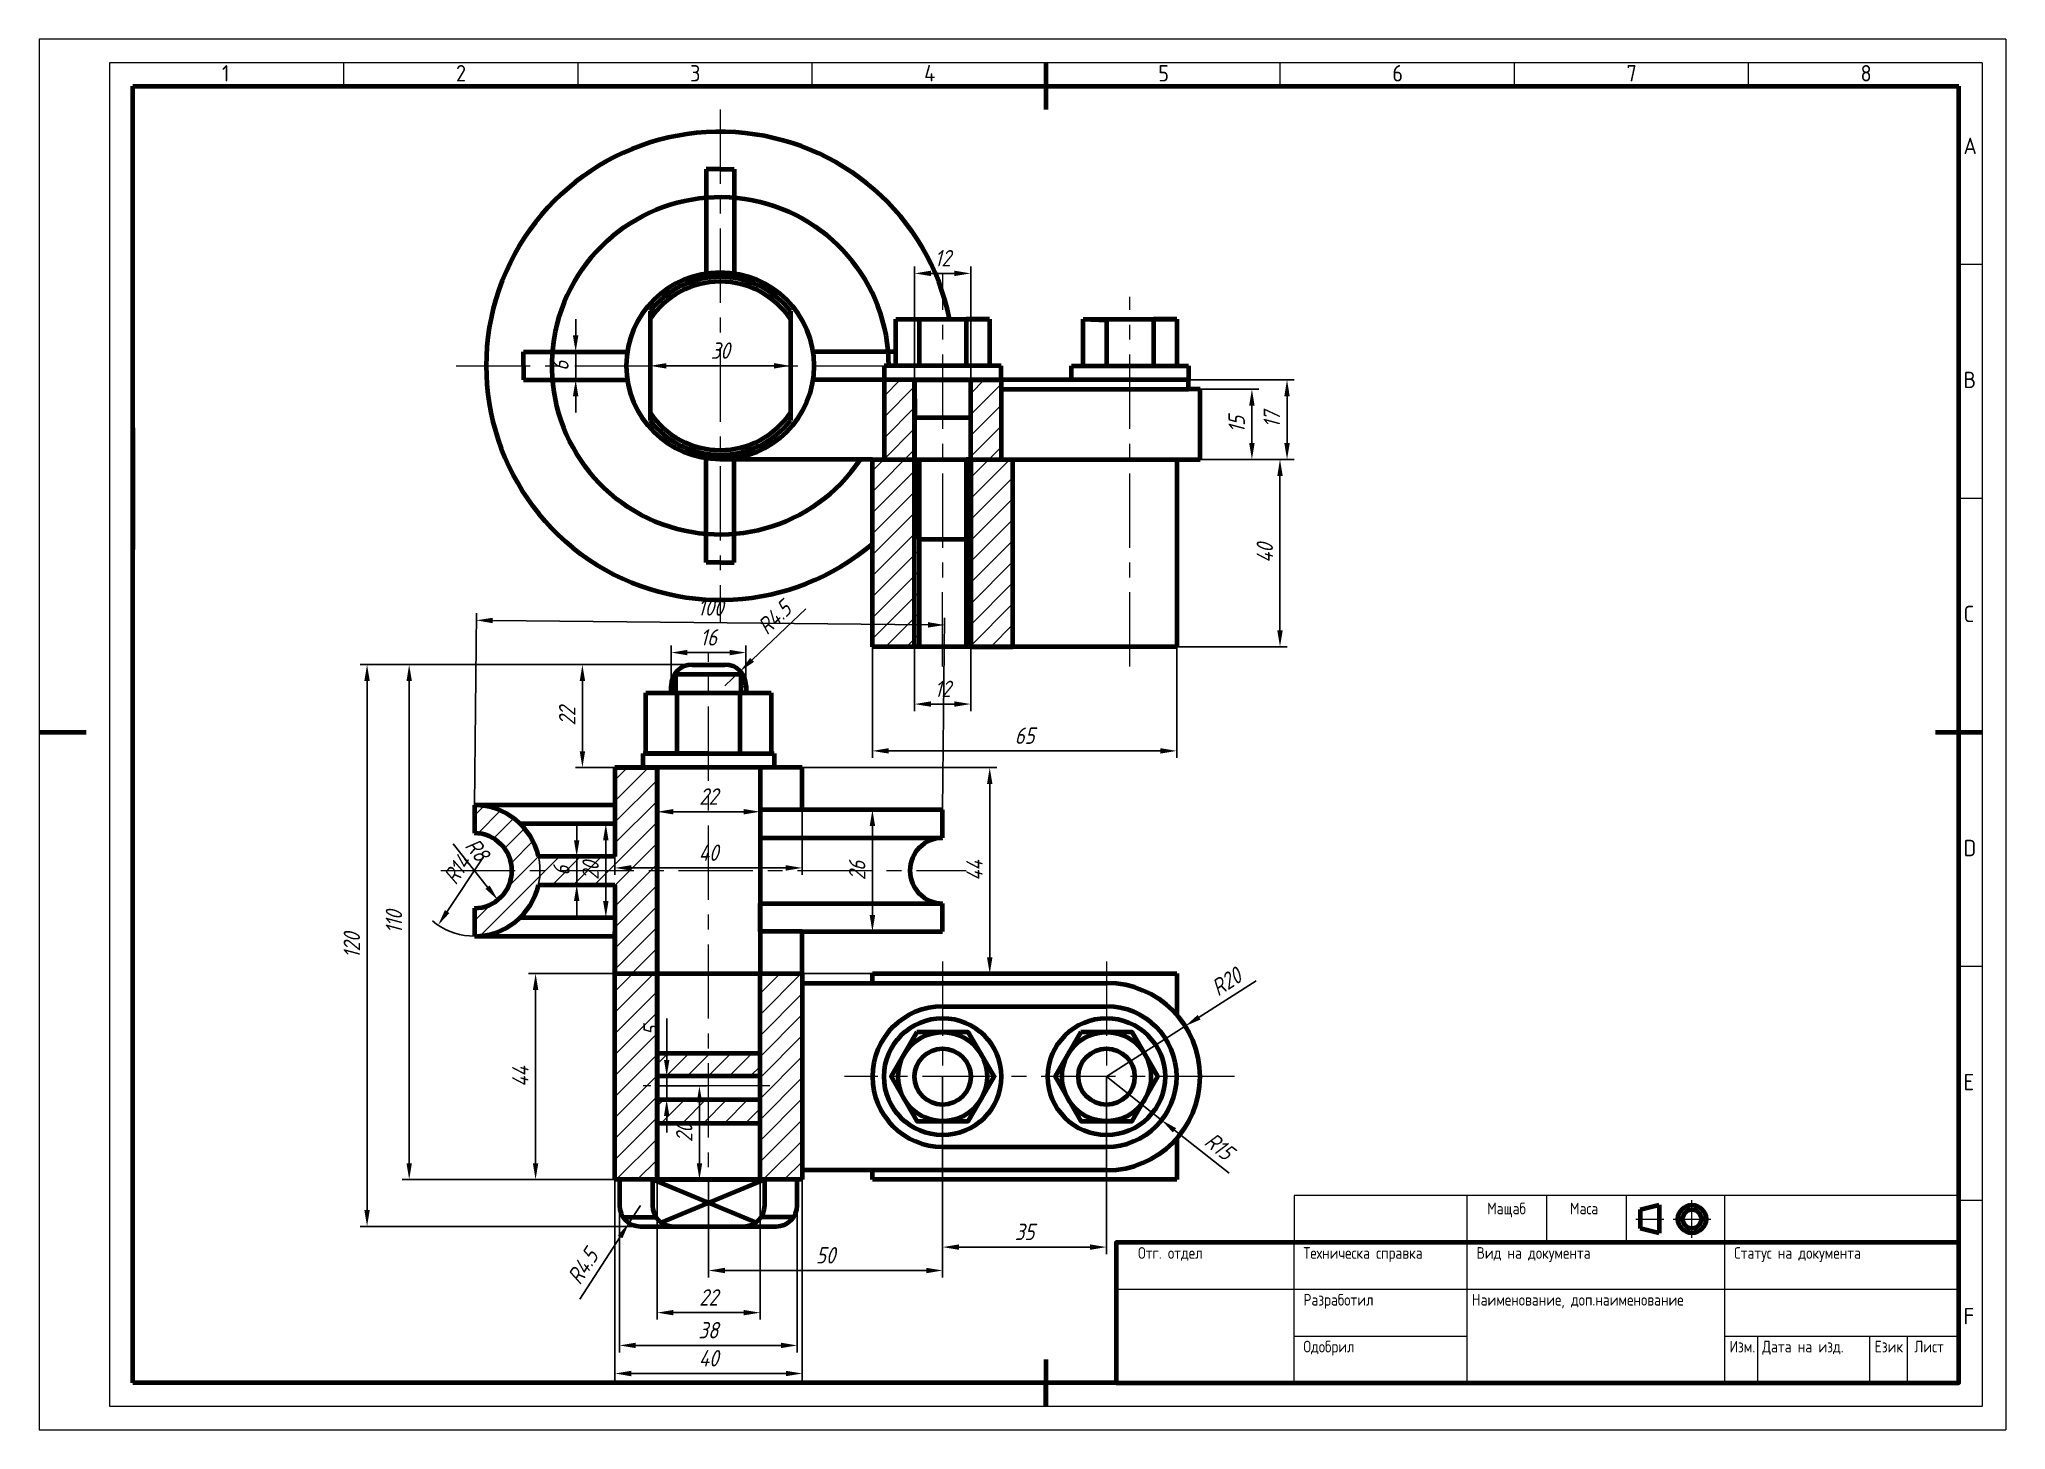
# Model space of a CAD drawing. Extents: x 0 to 420, y 0 to 297.
import ezdxf
from ezdxf.enums import TextEntityAlignment as Align

# ---------------------------------------------------------------- set-up
doc = ezdxf.new("R2010")
doc.units = 0
doc.linetypes.add('CENTER', pattern=[50.8, 31.75, -6.35, 6.35, -6.35])
doc.layers.get('DEFPOINTS').update_dxf_attribs({"linetype": 'CONTINUOUS'})
for name, color, linetype, lineweight in [('Axis', 50, 'CENTER', 20), ('Dimensions', 80, 'CONTINUOUS', 20), ('Hatch', 30, 'CONTINUOUS', 20), ('Text35', 253, 'CONTINUOUS', 35), ('Thick', 10, 'CONTINUOUS', 70), ('Thin', 160, 'CONTINUOUS', 20)]:
    doc.layers.add(name, color=color, linetype=linetype, lineweight=lineweight)
doc.styles.add('ISO Proportional', font='isocp.shx')
doc.styles.get("Standard").update_dxf_attribs({"font": 'simplexc.shx', "width": 0.8, "oblique": 15})
doc.styles.add('WFTEXTn', font='simplexc.shx', dxfattribs={"width": 0.8})
doc.dimstyles.get("Standard").update_dxf_attribs({"dimtxt": 3.5, "dimasz": 3.5, "dimexe": 1.5, "dimexo": 0, "dimgap": 1.5, "dimtad": 1, "dimdsep": 46, "dimtxsty": 'Standard', "dimcen": -1.5, "dimdle": 1.25, "dimadec": 0, "dimazin": 0, "dimtfac": 0.75, "dimtdec": 1, "dimtmove": 0, "dimatfit": 3, "dimfxl": 1, "dimtolj": 1, "dimarcsym": 0})
pattern_1 = [(45, (82.0415, 108.9338), (-2.245064, 2.245064), [])]

msp = doc.modelspace()

# ---------------------------------------------------------------- texts
at = {"layer": 'Text35', "ltscale": 0.5, "style": 'ISO Proportional'}
for s, p in [('1', (39, 288)), ('2', (89, 288)), ('3', (139, 288)), ('4', (189, 288)), ('5', (239, 288)), ('6', (289, 288)), ('7', (339, 288)), ('8', (389, 288)), ('A', (411, 272.5)), ('B', (411, 222.5)), ('C', (411, 172.5)), ('D', (411, 122.5)), ('E', (411, 72.5)), ('F', (411, 22.5))]:
    msp.add_text(s, height=3.5, dxfattribs=at).set_placement(p)
at = {"layer": 'Text35', "style": 'WFTEXTn', "width": 0.8}
for s, p in [('Мащаб', (313.381, 46)), ('Маса', (329.952, 46)), ('Отг. отдел', (241.571, 36.5))]:
    msp.add_text(s, height=2.5, dxfattribs=at).set_placement(p, align=Align.CENTER)
for s, p in [('Техническа справка', (270, 36.5)), ('Вид на документа', (307, 36.5)), ('Статус на документа', (362, 36.5)), ('Разработил', (270, 26.5)), ('Наименование, доп.наименование', (306, 26.5)), ('Одобрил', (270, 16.5)), ('Изм.', (361, 16.5)), ('Дата на изд.', (367.998, 16.5)), ('Език', (392.017, 16.5)), ('Лист', (400.514, 16.5))]:
    msp.add_text(s, height=2.5, dxfattribs=at).set_placement(p)

# ---------------------------------------------------------------- blocks, each defined once
blk = doc.blocks.new('*D2')
at = {"layer": 'DEFPOINTS', "color": 0, "ltscale": 0.5, "transparency": 16777216}
for p in [(177.94, 167.25), (242.94, 167.25), (242.94, 145)]:
    blk.add_point(p, dxfattribs=at)
at = {"layer": 'Dimensions', "color": 0, "lineweight": -2, "ltscale": 0.5, "transparency": 16777216}
for p, q in [((177.94, 167.25), (177.94, 143.5)), ((242.94, 167.25), (242.94, 143.5)), ((181.44, 145), (239.44, 145))]:
    blk.add_line(p, q, dxfattribs=at)
at = {"layer": 'Dimensions', "color": 0, "ltscale": 0.5, "transparency": 16777216}
for points in [[(181.44, 145.58), (181.44, 144.42), (177.94, 145)], [(239.44, 145.58), (239.44, 144.42), (242.94, 145)]]:
    blk.add_solid(points, dxfattribs=at)
at = {"layer": 'Dimensions', "color": 0, "ltscale": 0.5, "transparency": 16777216, "insert": (210.44, 148.25), "char_height": 3.5, "attachment_point": 5}
blk.add_mtext('\\A1;65', dxfattribs=at)
blk = doc.blocks.new('*D3')
at = {"layer": 'DEFPOINTS', "color": 0, "ltscale": 0.5, "transparency": 16777216}
for p in [(186.94, 167.25), (198.94, 167.25), (198.94, 155)]:
    blk.add_point(p, dxfattribs=at)
at = {"layer": 'Dimensions', "color": 0, "lineweight": -2, "ltscale": 0.5, "transparency": 16777216}
for p, q in [((186.94, 167.25), (186.94, 153.5)), ((198.94, 167.25), (198.94, 153.5)), ((190.44, 155), (195.44, 155))]:
    blk.add_line(p, q, dxfattribs=at)
at = {"layer": 'Dimensions', "color": 0, "ltscale": 0.5, "transparency": 16777216}
for points in [[(190.44, 155.58), (190.44, 154.42), (186.94, 155)], [(195.44, 155.58), (195.44, 154.42), (198.94, 155)]]:
    blk.add_solid(points, dxfattribs=at)
at = {"layer": 'Dimensions', "color": 0, "ltscale": 0.5, "transparency": 16777216, "insert": (192.94, 158.25), "char_height": 3.5, "attachment_point": 5}
blk.add_mtext('\\A1;12', dxfattribs=at)
blk = doc.blocks.new('*D4')
at = {"layer": 'DEFPOINTS', "color": 0, "ltscale": 0.5, "transparency": 16777216}
for p in [(242.94, 207.25), (242.94, 167.25), (265, 167.25)]:
    blk.add_point(p, dxfattribs=at)
at = {"layer": 'Dimensions', "color": 0, "lineweight": -2, "ltscale": 0.5, "transparency": 16777216}
for p, q in [((242.94, 207.25), (266.5, 207.25)), ((265, 203.75), (265, 170.75)), ((242.94, 167.25), (266.5, 167.25))]:
    blk.add_line(p, q, dxfattribs=at)
at = {"layer": 'Dimensions', "color": 0, "ltscale": 0.5, "transparency": 16777216}
for points in [[(264.42, 203.75), (265.58, 203.75), (265, 207.25)], [(264.42, 170.75), (265.58, 170.75), (265, 167.25)]]:
    blk.add_solid(points, dxfattribs=at)
at = {"layer": 'Dimensions', "color": 0, "ltscale": 0.5, "transparency": 16777216, "insert": (261.75, 187.25), "char_height": 3.5, "attachment_point": 5, "rotation": 90}
blk.add_mtext('\\A1;40', dxfattribs=at)
blk = doc.blocks.new('*D5')
at = {"layer": 'DEFPOINTS', "color": 0, "ltscale": 0.5, "transparency": 16777216}
for p in [(247.94, 222.25), (247.94, 207.25), (259, 207.25)]:
    blk.add_point(p, dxfattribs=at)
at = {"layer": 'Dimensions', "color": 0, "lineweight": -2, "ltscale": 0.5, "transparency": 16777216}
for p, q in [((247.94, 222.25), (260.5, 222.25)), ((259, 218.75), (259, 210.75)), ((247.94, 207.25), (260.5, 207.25))]:
    blk.add_line(p, q, dxfattribs=at)
at = {"layer": 'Dimensions', "color": 0, "ltscale": 0.5, "transparency": 16777216}
for points in [[(258.42, 218.75), (259.58, 218.75), (259, 222.25)], [(258.42, 210.75), (259.58, 210.75), (259, 207.25)]]:
    blk.add_solid(points, dxfattribs=at)
at = {"layer": 'Dimensions', "color": 0, "ltscale": 0.5, "transparency": 16777216, "insert": (255.75, 214.75), "char_height": 3.5, "attachment_point": 5, "rotation": 90}
blk.add_mtext('\\A1;15', dxfattribs=at)
blk = doc.blocks.new('*D6')
at = {"layer": 'DEFPOINTS', "color": 0, "ltscale": 0.5, "transparency": 16777216}
for p in [(245.44, 224.25), (247.94, 207.25), (266.5, 207.25)]:
    blk.add_point(p, dxfattribs=at)
at = {"layer": 'Dimensions', "color": 0, "lineweight": -2, "ltscale": 0.5, "transparency": 16777216}
for p, q in [((245.44, 224.25), (268, 224.25)), ((266.5, 220.75), (266.5, 210.75)), ((247.94, 207.25), (268, 207.25))]:
    blk.add_line(p, q, dxfattribs=at)
at = {"layer": 'Dimensions', "color": 0, "ltscale": 0.5, "transparency": 16777216}
for points in [[(265.92, 220.75), (267.08, 220.75), (266.5, 224.25)], [(265.92, 210.75), (267.08, 210.75), (266.5, 207.25)]]:
    blk.add_solid(points, dxfattribs=at)
at = {"layer": 'Dimensions', "color": 0, "ltscale": 0.5, "transparency": 16777216, "insert": (263.25, 215.75), "char_height": 3.5, "attachment_point": 5, "rotation": 90}
blk.add_mtext('\\A1;17', dxfattribs=at)
blk = doc.blocks.new('*D7')
at = {"layer": 'DEFPOINTS', "color": 0, "ltscale": 0.5, "transparency": 16777216}
for p in [(192.94, 75.42), (227.94, 75.42), (227.94, 39)]:
    blk.add_point(p, dxfattribs=at)
at = {"layer": 'Dimensions', "color": 0, "lineweight": -2, "ltscale": 0.5, "transparency": 16777216}
for p, q in [((192.94, 75.42), (192.94, 37.5)), ((227.94, 75.42), (227.94, 37.5)), ((196.44, 39), (224.44, 39))]:
    blk.add_line(p, q, dxfattribs=at)
at = {"layer": 'Dimensions', "color": 0, "ltscale": 0.5, "transparency": 16777216}
for points in [[(196.44, 39.58), (196.44, 38.42), (192.94, 39)], [(224.44, 39.58), (224.44, 38.42), (227.94, 39)]]:
    blk.add_solid(points, dxfattribs=at)
at = {"layer": 'Dimensions', "color": 0, "ltscale": 0.5, "transparency": 16777216, "insert": (210.44, 42.25), "char_height": 3.5, "attachment_point": 5}
blk.add_mtext('\\A1;35', dxfattribs=at)
blk = doc.blocks.new('*D8')
at = {"layer": 'DEFPOINTS', "color": 0, "ltscale": 0.5, "transparency": 16777216}
for p in [(192.94, 75.42), (142.94, 53.42), (142.94, 34)]:
    blk.add_point(p, dxfattribs=at)
at = {"layer": 'Dimensions', "color": 0, "lineweight": -2, "ltscale": 0.5, "transparency": 16777216}
for p, q in [((192.94, 75.42), (192.94, 32.5)), ((142.94, 53.42), (142.94, 32.5)), ((189.44, 34), (146.44, 34))]:
    blk.add_line(p, q, dxfattribs=at)
at = {"layer": 'Dimensions', "color": 0, "ltscale": 0.5, "transparency": 16777216}
for points in [[(146.44, 34.58), (146.44, 33.42), (142.94, 34)], [(189.44, 34.58), (189.44, 33.42), (192.94, 34)]]:
    blk.add_solid(points, dxfattribs=at)
at = {"layer": 'Dimensions', "color": 0, "ltscale": 0.5, "transparency": 16777216, "insert": (167.94, 37.25), "char_height": 3.5, "attachment_point": 5}
blk.add_mtext('\\A1;50', dxfattribs=at)
blk = doc.blocks.new('*D9')
at = {"layer": 'DEFPOINTS', "color": 0, "ltscale": 0.5, "transparency": 16777216}
for p in [(198.94, 247), (186.94, 224.25), (198.94, 224.25)]:
    blk.add_point(p, dxfattribs=at)
at = {"layer": 'Dimensions', "color": 0, "lineweight": -2, "ltscale": 0.5, "transparency": 16777216}
for p, q in [((186.94, 224.25), (186.94, 248.5)), ((198.94, 224.25), (198.94, 248.5)), ((190.44, 247), (195.44, 247))]:
    blk.add_line(p, q, dxfattribs=at)
at = {"layer": 'Dimensions', "color": 0, "ltscale": 0.5, "transparency": 16777216}
for points in [[(190.44, 247.58), (190.44, 246.42), (186.94, 247)], [(195.44, 247.58), (195.44, 246.42), (198.94, 247)]]:
    blk.add_solid(points, dxfattribs=at)
at = {"layer": 'Dimensions', "color": 0, "ltscale": 0.5, "transparency": 16777216, "insert": (192.94, 250.25), "char_height": 3.5, "attachment_point": 5}
blk.add_mtext('\\A1;12', dxfattribs=at)
blk = doc.blocks.new('*D10')
at = {"layer": 'DEFPOINTS', "color": 0, "ltscale": 0.5, "transparency": 16777216}
for p in [(244.78, 86.22), (227.94, 75.42)]:
    blk.add_point(p, dxfattribs=at)
at = {"layer": 'Dimensions', "color": 0, "lineweight": -2, "ltscale": 0.5, "transparency": 16777216}
for p, q in [((259.89, 95.91), (247.72, 88.11)), ((227.94, 75.42), (244.78, 86.22))]:
    blk.add_line(p, q, dxfattribs=at)
at = {"layer": 'Dimensions', "color": 0, "ltscale": 0.5, "transparency": 16777216}
blk.add_solid([(247.41, 88.6), (248.04, 87.61), (244.78, 86.22)], dxfattribs=at)
at = {"layer": 'Dimensions', "color": 0, "ltscale": 0.5, "transparency": 16777216, "insert": (253.53, 95.69), "char_height": 3.5, "attachment_point": 5, "rotation": 32.6808}
blk.add_mtext('\\A1;R20', dxfattribs=at)
blk = doc.blocks.new('*D11')
at = {"layer": 'DEFPOINTS', "color": 0, "ltscale": 0.5, "transparency": 16777216}
for p in [(227.94, 75.42), (239.72, 66.12)]:
    blk.add_point(p, dxfattribs=at)
at = {"layer": 'Dimensions', "color": 0, "lineweight": -2, "ltscale": 0.5, "transparency": 16777216}
for p, q in [((227.94, 75.42), (239.72, 66.12)), ((254.11, 54.76), (242.46, 63.95))]:
    blk.add_line(p, q, dxfattribs=at)
at = {"layer": 'Dimensions', "color": 0, "ltscale": 0.5, "transparency": 16777216}
blk.add_solid([(242.82, 64.41), (242.1, 63.49), (239.72, 66.12)], dxfattribs=at)
at = {"layer": 'Dimensions', "color": 0, "ltscale": 0.5, "transparency": 16777216, "insert": (252.01, 60.55), "char_height": 3.5, "attachment_point": 5, "rotation": 321.7054}
blk.add_mtext('\\A1;R15', dxfattribs=at)
blk = doc.blocks.new('*D12')
at = {"layer": 'DEFPOINTS', "color": 0, "ltscale": 0.5, "transparency": 16777216}
for p in [(131.94, 53.42), (153.94, 53.42), (153.94, 25)]:
    blk.add_point(p, dxfattribs=at)
at = {"layer": 'Dimensions', "color": 0, "lineweight": -2, "ltscale": 0.5, "transparency": 16777216}
for p, q in [((131.94, 53.42), (131.94, 23.5)), ((153.94, 53.42), (153.94, 23.5)), ((135.44, 25), (150.44, 25))]:
    blk.add_line(p, q, dxfattribs=at)
at = {"layer": 'Dimensions', "color": 0, "ltscale": 0.5, "transparency": 16777216}
for points in [[(135.44, 25.58), (135.44, 24.42), (131.94, 25)], [(150.44, 25.58), (150.44, 24.42), (153.94, 25)]]:
    blk.add_solid(points, dxfattribs=at)
at = {"layer": 'Dimensions', "color": 0, "ltscale": 0.5, "transparency": 16777216, "insert": (142.94, 28.25), "char_height": 3.5, "attachment_point": 5}
blk.add_mtext('\\A1;22', dxfattribs=at)
blk = doc.blocks.new('*D14')
at = {"layer": 'DEFPOINTS', "color": 0, "ltscale": 0.5, "transparency": 16777216}
for p in [(122.94, 97.42), (106, 53.42), (122.94, 53.42)]:
    blk.add_point(p, dxfattribs=at)
at = {"layer": 'Dimensions', "color": 0, "lineweight": -2, "ltscale": 0.5, "transparency": 16777216}
for p, q in [((122.94, 97.42), (104.5, 97.42)), ((106, 93.92), (106, 56.92)), ((122.94, 53.42), (104.5, 53.42))]:
    blk.add_line(p, q, dxfattribs=at)
at = {"layer": 'Dimensions', "color": 0, "ltscale": 0.5, "transparency": 16777216}
for points in [[(105.42, 93.92), (106.58, 93.92), (106, 97.42)], [(105.42, 56.92), (106.58, 56.92), (106, 53.42)]]:
    blk.add_solid(points, dxfattribs=at)
at = {"layer": 'Dimensions', "color": 0, "ltscale": 0.5, "transparency": 16777216, "insert": (102.75, 75.42), "char_height": 3.5, "attachment_point": 5, "rotation": 90}
blk.add_mtext('\\A1;44', dxfattribs=at)
blk = doc.blocks.new('*D15')
at = {"layer": 'DEFPOINTS', "color": 0, "ltscale": 0.5, "transparency": 16777216}
for p in [(122.94, 53.42), (162.94, 53.42), (162.95, 12)]:
    blk.add_point(p, dxfattribs=at)
at = {"layer": 'Dimensions', "color": 0, "lineweight": -2, "ltscale": 0.5, "transparency": 16777216}
for p, q in [((122.94, 53.42), (122.95, 10.5)), ((162.94, 53.42), (162.95, 10.5)), ((126.45, 12), (159.45, 12))]:
    blk.add_line(p, q, dxfattribs=at)
at = {"layer": 'Dimensions', "color": 0, "ltscale": 0.5, "transparency": 16777216}
for points in [[(126.45, 12.58), (126.45, 11.41), (122.95, 12)], [(159.45, 12.58), (159.45, 11.42), (162.95, 12)]]:
    blk.add_solid(points, dxfattribs=at)
at = {"layer": 'Dimensions', "color": 0, "ltscale": 0.5, "transparency": 16777216, "insert": (142.95, 15.25), "char_height": 3.5, "attachment_point": 5, "rotation": 0.0034}
blk.add_mtext('\\A1;40', dxfattribs=at)
blk = doc.blocks.new('*D16')
at = {"layer": 'DEFPOINTS', "color": 0, "ltscale": 0.5, "transparency": 16777216}
for p in [(123.89, 47.92), (161.89, 47.92), (161.89, 18)]:
    blk.add_point(p, dxfattribs=at)
at = {"layer": 'Dimensions', "color": 0, "lineweight": -2, "ltscale": 0.5, "transparency": 16777216}
for p, q in [((123.89, 47.92), (123.89, 16.5)), ((161.89, 47.92), (161.89, 16.5)), ((127.39, 18), (158.39, 18))]:
    blk.add_line(p, q, dxfattribs=at)
at = {"layer": 'Dimensions', "color": 0, "ltscale": 0.5, "transparency": 16777216}
for points in [[(127.39, 18.58), (127.39, 17.42), (123.89, 18)], [(158.39, 18.58), (158.39, 17.42), (161.89, 18)]]:
    blk.add_solid(points, dxfattribs=at)
at = {"layer": 'Dimensions', "color": 0, "ltscale": 0.5, "transparency": 16777216, "insert": (142.89, 21.25), "char_height": 3.5, "attachment_point": 5}
blk.add_mtext('\\A1;38', dxfattribs=at)
blk = doc.blocks.new('*D17')
at = {"layer": 'DEFPOINTS', "color": 0, "ltscale": 0.5, "transparency": 16777216}
for p in [(128.39, 47.92), (125.95, 44.14)]:
    blk.add_point(p, dxfattribs=at)
at = {"layer": 'Dimensions', "color": 0, "lineweight": -2, "ltscale": 0.5, "transparency": 16777216}
for p, q in [((128.39, 47.92), (125.95, 44.14)), ((115.44, 27.9), (124.05, 41.2))]:
    blk.add_line(p, q, dxfattribs=at)
at = {"layer": 'Dimensions', "color": 0, "ltscale": 0.5, "transparency": 16777216}
blk.add_solid([(123.56, 41.52), (124.54, 40.88), (125.95, 44.14)], dxfattribs=at)
at = {"layer": 'Dimensions', "color": 0, "ltscale": 0.5, "transparency": 16777216, "insert": (116.07, 34.85), "char_height": 3.5, "attachment_point": 5, "rotation": 57.0935}
blk.add_mtext('\\A1;R4.5', dxfattribs=at)
blk = doc.blocks.new('*D18')
at = {"layer": 'DEFPOINTS', "color": 0, "ltscale": 0.5, "transparency": 16777216}
for p in [(139.44, 163.42), (70, 43.42), (128.39, 43.42)]:
    blk.add_point(p, dxfattribs=at)
at = {"layer": 'Dimensions', "color": 0, "lineweight": -2, "ltscale": 0.5, "transparency": 16777216}
for p, q in [((139.44, 163.42), (68.5, 163.42)), ((70, 159.92), (70, 46.92)), ((128.39, 43.42), (68.5, 43.42))]:
    blk.add_line(p, q, dxfattribs=at)
at = {"layer": 'Dimensions', "color": 0, "ltscale": 0.5, "transparency": 16777216}
for points in [[(69.42, 159.92), (70.58, 159.92), (70, 163.42)], [(69.42, 46.92), (70.58, 46.92), (70, 43.42)]]:
    blk.add_solid(points, dxfattribs=at)
at = {"layer": 'Dimensions', "color": 0, "ltscale": 0.5, "transparency": 16777216, "insert": (66.75, 103.42), "char_height": 3.5, "attachment_point": 5, "rotation": 90}
blk.add_mtext('\\A1;120', dxfattribs=at)
blk = doc.blocks.new('*D19')
at = {"layer": 'DEFPOINTS', "color": 0, "ltscale": 0.5, "transparency": 16777216}
for p in [(79, 163.42), (139.44, 163.42), (122.94, 53.42)]:
    blk.add_point(p, dxfattribs=at)
at = {"layer": 'Dimensions', "color": 0, "lineweight": -2, "ltscale": 0.5, "transparency": 16777216}
for p, q in [((139.44, 163.42), (77.5, 163.42)), ((79, 56.92), (79, 159.92)), ((122.94, 53.42), (77.5, 53.42))]:
    blk.add_line(p, q, dxfattribs=at)
at = {"layer": 'Dimensions', "color": 0, "ltscale": 0.5, "transparency": 16777216}
for points in [[(78.42, 159.92), (79.58, 159.92), (79, 163.42)], [(78.42, 56.92), (79.58, 56.92), (79, 53.42)]]:
    blk.add_solid(points, dxfattribs=at)
at = {"layer": 'Dimensions', "color": 0, "ltscale": 0.5, "transparency": 16777216, "insert": (75.75, 108.42), "char_height": 3.5, "attachment_point": 5, "rotation": 90}
blk.add_mtext('\\A1;110', dxfattribs=at)
blk = doc.blocks.new('*D20')
at = {"layer": 'DEFPOINTS', "color": 0, "ltscale": 0.5, "transparency": 16777216}
for p in [(139.44, 163.42), (116, 141.42), (128.94, 141.42)]:
    blk.add_point(p, dxfattribs=at)
at = {"layer": 'Dimensions', "color": 0, "lineweight": -2, "ltscale": 0.5, "transparency": 16777216}
for p, q in [((139.44, 163.42), (114.5, 163.42)), ((116, 159.92), (116, 144.92)), ((128.94, 141.42), (114.5, 141.42))]:
    blk.add_line(p, q, dxfattribs=at)
at = {"layer": 'Dimensions', "color": 0, "ltscale": 0.5, "transparency": 16777216}
for points in [[(115.42, 159.92), (116.58, 159.92), (116, 163.42)], [(115.42, 144.92), (116.58, 144.92), (116, 141.42)]]:
    blk.add_solid(points, dxfattribs=at)
at = {"layer": 'Dimensions', "color": 0, "ltscale": 0.5, "transparency": 16777216, "insert": (112.75, 152.42), "char_height": 3.5, "attachment_point": 5, "rotation": 90}
blk.add_mtext('\\A1;22', dxfattribs=at)
blk = doc.blocks.new('*D21')
at = {"layer": 'DEFPOINTS', "color": 0, "ltscale": 0.5, "transparency": 16777216}
for p in [(150.94, 166), (134.94, 158.92), (150.94, 158.92)]:
    blk.add_point(p, dxfattribs=at)
at = {"layer": 'Dimensions', "color": 0, "lineweight": -2, "ltscale": 0.5, "transparency": 16777216}
for p, q in [((134.94, 158.92), (134.94, 167.5)), ((138.44, 166), (147.44, 166)), ((150.94, 158.92), (150.94, 167.5))]:
    blk.add_line(p, q, dxfattribs=at)
at = {"layer": 'Dimensions', "color": 0, "ltscale": 0.5, "transparency": 16777216}
for points in [[(138.44, 166.58), (138.44, 165.42), (134.94, 166)], [(147.44, 166.58), (147.44, 165.42), (150.94, 166)]]:
    blk.add_solid(points, dxfattribs=at)
at = {"layer": 'Dimensions', "color": 0, "ltscale": 0.5, "transparency": 16777216, "insert": (142.94, 169.25), "char_height": 3.5, "attachment_point": 5}
blk.add_mtext('\\A1;16', dxfattribs=at)
blk = doc.blocks.new('*D22')
at = {"layer": 'DEFPOINTS', "color": 0, "ltscale": 0.5, "transparency": 16777216}
for p in [(149.7, 162.02), (146.44, 158.92)]:
    blk.add_point(p, dxfattribs=at)
at = {"layer": 'Dimensions', "color": 0, "lineweight": -2, "ltscale": 0.5, "transparency": 16777216}
for p, q in [((163.69, 175.37), (152.23, 164.44)), ((146.44, 158.92), (149.7, 162.02))]:
    blk.add_line(p, q, dxfattribs=at)
at = {"layer": 'Dimensions', "color": 0, "ltscale": 0.5, "transparency": 16777216}
blk.add_solid([(151.83, 164.86), (152.64, 164.02), (149.7, 162.02)], dxfattribs=at)
at = {"layer": 'Dimensions', "color": 0, "ltscale": 0.5, "transparency": 16777216, "insert": (156.99, 173.46), "char_height": 3.5, "attachment_point": 5, "rotation": 43.6402}
blk.add_mtext('\\A1;R4.5', dxfattribs=at)
blk = doc.blocks.new('*D23')
at = {"layer": 'DEFPOINTS', "color": 0, "ltscale": 0.5, "transparency": 16777216}
for p in [(130.44, 227.25), (160.44, 227.25), (160.44, 227.25)]:
    blk.add_point(p, dxfattribs=at)
at = {"layer": 'Dimensions', "color": 0, "lineweight": -2, "ltscale": 0.5, "transparency": 16777216}
for p, q in [((130.44, 227.25), (130.44, 228.75)), ((133.94, 227.25), (156.94, 227.25)), ((160.44, 227.25), (160.44, 228.75))]:
    blk.add_line(p, q, dxfattribs=at)
at = {"layer": 'Dimensions', "color": 0, "ltscale": 0.5, "transparency": 16777216}
for points in [[(133.94, 227.83), (133.94, 226.67), (130.44, 227.25)], [(156.94, 227.83), (156.94, 226.67), (160.44, 227.25)]]:
    blk.add_solid(points, dxfattribs=at)
at = {"layer": 'Dimensions', "color": 0, "ltscale": 0.5, "transparency": 16777216, "insert": (145.44, 230.5), "char_height": 3.5, "attachment_point": 5}
blk.add_mtext('\\A1;30', dxfattribs=at)
blk = doc.blocks.new('*D25')
at = {"layer": 'DEFPOINTS', "color": 0, "ltscale": 0.5, "transparency": 16777216}
for p in [(131.94, 75.5), (134, 75.5), (131.94, 70.5)]:
    blk.add_point(p, dxfattribs=at)
at = {"layer": 'Dimensions', "color": 0, "lineweight": -2, "ltscale": 0.5, "transparency": 16777216}
for p, q in [((134, 79), (134, 87.86)), ((131.94, 75.5), (135.5, 75.5)), ((134, 70.5), (134, 75.5)), ((131.94, 70.5), (135.5, 70.5)), ((134, 67), (134, 63.5))]:
    blk.add_line(p, q, dxfattribs=at)
at = {"layer": 'Dimensions', "color": 0, "ltscale": 0.5, "transparency": 16777216}
for points in [[(133.42, 79), (134.58, 79), (134, 75.5)], [(133.42, 67), (134.58, 67), (134, 70.5)]]:
    blk.add_solid(points, dxfattribs=at)
at = {"layer": 'Dimensions', "color": 0, "ltscale": 0.5, "transparency": 16777216, "insert": (130.75, 85.18), "char_height": 3.5, "attachment_point": 5, "rotation": 90}
blk.add_mtext('\\A1;5', dxfattribs=at)
blk = doc.blocks.new('*D26')
at = {"layer": 'DEFPOINTS', "color": 0, "ltscale": 0.5, "transparency": 16777216}
for p in [(131.94, 73.42), (141, 73.42), (131.94, 53.42)]:
    blk.add_point(p, dxfattribs=at)
at = {"layer": 'Dimensions', "color": 0, "lineweight": -2, "ltscale": 0.5, "transparency": 16777216}
for p, q in [((131.94, 73.42), (142.5, 73.42)), ((141, 56.92), (141, 69.92)), ((131.94, 53.42), (142.5, 53.42))]:
    blk.add_line(p, q, dxfattribs=at)
at = {"layer": 'Dimensions', "color": 0, "ltscale": 0.5, "transparency": 16777216}
for points in [[(140.42, 69.92), (141.58, 69.92), (141, 73.42)], [(140.42, 56.92), (141.58, 56.92), (141, 53.42)]]:
    blk.add_solid(points, dxfattribs=at)
at = {"layer": 'Dimensions', "color": 0, "ltscale": 0.5, "transparency": 16777216, "insert": (137.75, 63.42), "char_height": 3.5, "attachment_point": 5, "rotation": 90}
blk.add_mtext('\\A1;20', dxfattribs=at)
blk = doc.blocks.new('*D27')
at = {"layer": 'DEFPOINTS', "color": 0, "ltscale": 0.5, "transparency": 16777216}
for p in [(114.56, 230.25), (114.56, 224.25), (114.56, 224.25)]:
    blk.add_point(p, dxfattribs=at)
at = {"layer": 'Dimensions', "color": 0, "lineweight": -2, "ltscale": 0.5, "transparency": 16777216}
for p, q in [((114.56, 233.75), (114.56, 237.25)), ((114.56, 230.25), (113.06, 230.25)), ((114.56, 230.25), (114.56, 224.25)), ((114.56, 224.25), (113.06, 224.25)), ((114.56, 220.75), (114.56, 217.25))]:
    blk.add_line(p, q, dxfattribs=at)
at = {"layer": 'Dimensions', "color": 0, "ltscale": 0.5, "transparency": 16777216}
for points in [[(113.97, 233.75), (115.14, 233.75), (114.56, 230.25)], [(113.97, 220.75), (115.14, 220.75), (114.56, 224.25)]]:
    blk.add_solid(points, dxfattribs=at)
at = {"layer": 'Dimensions', "color": 0, "ltscale": 0.5, "transparency": 16777216, "insert": (111.31, 227.25), "char_height": 3.5, "attachment_point": 5, "rotation": 90}
blk.add_mtext('\\A1;6', dxfattribs=at)
blk = doc.blocks.new('*D28')
at = {"layer": 'DEFPOINTS', "color": 0, "ltscale": 0.5, "transparency": 16777216}
for p in [(92.94, 119.42), (97.93, 113.16)]:
    blk.add_point(p, dxfattribs=at)
at = {"layer": 'Dimensions', "color": 0, "lineweight": -2, "ltscale": 0.5, "transparency": 16777216}
blk.add_line((88.37, 125.15), (95.75, 115.9), dxfattribs=at)
at = {"layer": 'Dimensions', "color": 0, "ltscale": 0.5, "transparency": 16777216}
blk.add_solid([(96.2, 116.26), (95.29, 115.53), (97.93, 113.16)], dxfattribs=at)
at = {"layer": 'Dimensions', "color": 0, "ltscale": 0.5, "transparency": 16777216, "insert": (93.51, 123.92), "char_height": 3.5, "attachment_point": 5, "rotation": 308.5714}
blk.add_mtext('\\A1;R8', dxfattribs=at)
blk = doc.blocks.new('*D29')
at = {"layer": 'DEFPOINTS', "color": 0, "ltscale": 0.5, "transparency": 16777216}
for p in [(92.94, 119.42), (85.18, 107.77)]:
    blk.add_point(p, dxfattribs=at)
at = {"layer": 'Dimensions', "color": 0, "lineweight": -2, "ltscale": 0.5, "transparency": 16777216}
blk.add_line((94.74, 122.12), (87.12, 110.68), dxfattribs=at)
blk.add_arc((92.94, 119.42), 14, 230.1753, 12.3736, dxfattribs=at)
at = {"layer": 'Dimensions', "color": 0, "ltscale": 0.5, "transparency": 16777216}
blk.add_solid([(86.63, 111), (87.6, 110.36), (85.18, 107.77)], dxfattribs=at)
at = {"layer": 'Dimensions', "color": 0, "ltscale": 0.5, "transparency": 16777216, "insert": (89.2, 119.66), "char_height": 3.5, "attachment_point": 5, "rotation": 56.3141}
blk.add_mtext('\\A1;R14', dxfattribs=at)
blk = doc.blocks.new('*D30')
at = {"layer": 'DEFPOINTS', "color": 0, "ltscale": 0.5, "transparency": 16777216}
for p in [(193.34, 171.89), (92.94, 133.42), (192.94, 132.42)]:
    blk.add_point(p, dxfattribs=at)
at = {"layer": 'Dimensions', "color": 0, "lineweight": -2, "ltscale": 0.5, "transparency": 16777216}
for p, q in [((92.94, 133.42), (93.35, 174.39)), ((96.84, 172.85), (189.84, 171.92)), ((192.94, 132.42), (193.35, 173.39))]:
    blk.add_line(p, q, dxfattribs=at)
at = {"layer": 'Dimensions', "color": 0, "ltscale": 0.5, "transparency": 16777216}
for points in [[(96.84, 173.43), (96.83, 172.27), (93.34, 172.89)], [(189.84, 172.5), (189.83, 171.34), (193.34, 171.89)]]:
    blk.add_solid(points, dxfattribs=at)
at = {"layer": 'Dimensions', "color": 0, "ltscale": 0.5, "transparency": 16777216, "insert": (143.37, 175.64), "char_height": 3.5, "attachment_point": 5, "rotation": 359.4271}
blk.add_mtext('\\A1;100', dxfattribs=at)
blk = doc.blocks.new('*D31')
at = {"layer": 'DEFPOINTS', "color": 0, "ltscale": 0.5, "transparency": 16777216}
for p in [(177.94, 132.42), (177.94, 106.42), (177.94, 106.42)]:
    blk.add_point(p, dxfattribs=at)
at = {"layer": 'Dimensions', "color": 0, "lineweight": -2, "ltscale": 0.5, "transparency": 16777216}
for p, q in [((177.94, 132.42), (176.44, 132.42)), ((177.94, 128.92), (177.94, 109.92)), ((177.94, 106.42), (176.44, 106.42))]:
    blk.add_line(p, q, dxfattribs=at)
at = {"layer": 'Dimensions', "color": 0, "ltscale": 0.5, "transparency": 16777216}
for points in [[(177.36, 128.92), (178.53, 128.92), (177.94, 132.42)], [(177.36, 109.92), (178.53, 109.92), (177.94, 106.42)]]:
    blk.add_solid(points, dxfattribs=at)
at = {"layer": 'Dimensions', "color": 0, "ltscale": 0.5, "transparency": 16777216, "insert": (174.69, 119.42), "char_height": 3.5, "attachment_point": 5, "rotation": 90}
blk.add_mtext('\\A1;26', dxfattribs=at)
blk = doc.blocks.new('*D32')
at = {"layer": 'DEFPOINTS', "color": 0, "ltscale": 0.5, "transparency": 16777216}
for p in [(162.94, 141.42), (162.94, 97.42), (203, 97.42)]:
    blk.add_point(p, dxfattribs=at)
at = {"layer": 'Dimensions', "color": 0, "lineweight": -2, "ltscale": 0.5, "transparency": 16777216}
for p, q in [((162.94, 141.42), (204.5, 141.42)), ((203, 137.92), (203, 100.92)), ((162.94, 97.42), (204.5, 97.42))]:
    blk.add_line(p, q, dxfattribs=at)
at = {"layer": 'Dimensions', "color": 0, "ltscale": 0.5, "transparency": 16777216}
for points in [[(202.42, 137.92), (203.58, 137.92), (203, 141.42)], [(202.42, 100.92), (203.58, 100.92), (203, 97.42)]]:
    blk.add_solid(points, dxfattribs=at)
at = {"layer": 'Dimensions', "color": 0, "ltscale": 0.5, "transparency": 16777216, "insert": (199.75, 119.42), "char_height": 3.5, "attachment_point": 5, "rotation": 90}
blk.add_mtext('\\A1;44', dxfattribs=at)
blk = doc.blocks.new('*D33')
at = {"layer": 'DEFPOINTS', "color": 0, "ltscale": 0.5, "transparency": 16777216}
for p in [(131.94, 141.42), (153.94, 141.42), (153.94, 132)]:
    blk.add_point(p, dxfattribs=at)
at = {"layer": 'Dimensions', "color": 0, "lineweight": -2, "ltscale": 0.5, "transparency": 16777216}
for p, q in [((131.94, 141.42), (131.94, 130.5)), ((153.94, 141.42), (153.94, 130.5)), ((135.44, 132), (150.44, 132))]:
    blk.add_line(p, q, dxfattribs=at)
at = {"layer": 'Dimensions', "color": 0, "ltscale": 0.5, "transparency": 16777216}
for points in [[(135.44, 132.58), (135.44, 131.42), (131.94, 132)], [(150.44, 132.58), (150.44, 131.42), (153.94, 132)]]:
    blk.add_solid(points, dxfattribs=at)
at = {"layer": 'Dimensions', "color": 0, "ltscale": 0.5, "transparency": 16777216, "insert": (142.94, 135.25), "char_height": 3.5, "attachment_point": 5}
blk.add_mtext('\\A1;22', dxfattribs=at)
blk = doc.blocks.new('*D34')
at = {"layer": 'DEFPOINTS', "color": 0, "ltscale": 0.5, "transparency": 16777216}
for p in [(122.94, 141.42), (162.94, 141.42), (162.94, 120)]:
    blk.add_point(p, dxfattribs=at)
at = {"layer": 'Dimensions', "color": 0, "lineweight": -2, "ltscale": 0.5, "transparency": 16777216}
for p, q in [((122.94, 141.42), (122.94, 118.5)), ((162.94, 141.42), (162.94, 118.5)), ((126.44, 120), (159.44, 120))]:
    blk.add_line(p, q, dxfattribs=at)
at = {"layer": 'Dimensions', "color": 0, "ltscale": 0.5, "transparency": 16777216}
for points in [[(126.44, 120.58), (126.44, 119.42), (122.94, 120)], [(159.44, 120.58), (159.44, 119.42), (162.94, 120)]]:
    blk.add_solid(points, dxfattribs=at)
at = {"layer": 'Dimensions', "color": 0, "ltscale": 0.5, "transparency": 16777216, "insert": (142.94, 123.25), "char_height": 3.5, "attachment_point": 5}
blk.add_mtext('\\A1;40', dxfattribs=at)
blk = doc.blocks.new('*D35')
at = {"layer": 'DEFPOINTS', "color": 0, "ltscale": 0.5, "transparency": 16777216}
for p in [(114.78, 122.42), (114.78, 116.42), (114.78, 116.42)]:
    blk.add_point(p, dxfattribs=at)
at = {"layer": 'Dimensions', "color": 0, "lineweight": -2, "ltscale": 0.5, "transparency": 16777216}
for p, q in [((114.78, 125.92), (114.78, 129.42)), ((114.78, 122.42), (113.28, 122.42)), ((114.78, 122.42), (114.78, 116.42)), ((114.78, 116.42), (113.28, 116.42)), ((114.78, 112.92), (114.78, 109.42))]:
    blk.add_line(p, q, dxfattribs=at)
at = {"layer": 'Dimensions', "color": 0, "ltscale": 0.5, "transparency": 16777216}
for points in [[(114.2, 125.92), (115.36, 125.92), (114.78, 122.42)], [(114.2, 112.92), (115.36, 112.92), (114.78, 116.42)]]:
    blk.add_solid(points, dxfattribs=at)
at = {"layer": 'Dimensions', "color": 0, "ltscale": 0.5, "transparency": 16777216, "insert": (111.53, 119.42), "char_height": 3.5, "attachment_point": 5, "rotation": 90}
blk.add_mtext('\\A1;6', dxfattribs=at)
blk = doc.blocks.new('*D36')
at = {"layer": 'DEFPOINTS', "color": 0, "ltscale": 0.5, "transparency": 16777216}
for p in [(122.94, 129.42), (121, 109.42), (122.94, 109.42)]:
    blk.add_point(p, dxfattribs=at)
at = {"layer": 'Dimensions', "color": 0, "lineweight": -2, "ltscale": 0.5, "transparency": 16777216}
for p, q in [((122.94, 129.42), (119.5, 129.42)), ((121, 125.92), (121, 112.92)), ((122.94, 109.42), (119.5, 109.42))]:
    blk.add_line(p, q, dxfattribs=at)
at = {"layer": 'Dimensions', "color": 0, "ltscale": 0.5, "transparency": 16777216}
for points in [[(120.42, 125.92), (121.58, 125.92), (121, 129.42)], [(120.42, 112.92), (121.58, 112.92), (121, 109.42)]]:
    blk.add_solid(points, dxfattribs=at)
at = {"layer": 'Dimensions', "color": 0, "ltscale": 0.5, "transparency": 16777216, "insert": (117.75, 119.42), "char_height": 3.5, "attachment_point": 5, "rotation": 90}
blk.add_mtext('\\A1;20', dxfattribs=at)

# ---------------------------------------------------------------- dimensions: what is measured, and where the dimension line sits
at = {"layer": 'Dimensions', "ltscale": 0.5}
for base, p1, p2, picture, middle in [((198.943, 247), (186.943, 224.249), (198.943, 224.249), '*D9', (192.943, 250.25)), ((160.443, 227.249), (130.443, 227.249), (160.443, 227.249), '*D23', (145.443, 230.499)), ((150.943, 166), (134.943, 158.917), (150.943, 158.917), '*D21', (142.943, 169.25)), ((242.943, 145), (177.943, 167.249), (242.943, 167.249), '*D2', (210.443, 148.25)), ((198.943, 155), (186.943, 167.249), (198.943, 167.249), '*D3', (192.943, 158.25)), ((162.943, 120), (122.943, 141.416), (162.943, 141.416), '*D34', (142.943, 123.25)), ((153.943, 132), (131.943, 141.416), (153.943, 141.416), '*D33', (142.943, 135.25)), ((142.943, 34), (192.943, 75.416), (142.943, 53.417), '*D8', (167.943, 37.25)), ((227.943, 39), (192.943, 75.416), (227.943, 75.416), '*D7', (210.443, 42.25)), ((153.943, 25), (131.943, 53.417), (153.943, 53.417), '*D12', (142.943, 28.25)), ((161.894, 18), (123.894, 47.917), (161.894, 47.917), '*D16', (142.894, 21.25))]:
    dim = msp.add_linear_dim(base=base, p1=p1, p2=p2, dimstyle='Standard', dxfattribs=at)
    dim.commit()
    dim.dimension.update_dxf_attribs({"geometry": picture, "text_midpoint": middle})
for base, p1, p2, picture, middle in [((114.556, 224.249), (114.556, 230.249), (114.556, 224.249), '*D27', (111.306, 227.249)), ((266.5, 207.249), (245.443, 224.249), (247.943, 207.249), '*D6', (263.25, 215.749)), ((259, 207.249), (247.943, 222.249), (247.943, 207.249), '*D5', (255.75, 214.749)), ((265, 167.249), (242.943, 207.249), (242.943, 167.249), '*D4', (261.75, 187.249)), ((70, 43.417), (139.443, 163.417), (128.394, 43.417), '*D18', (66.75, 103.417)), ((79, 163.417), (122.943, 53.416), (139.443, 163.417), '*D19', (75.75, 108.417)), ((116, 141.416), (139.443, 163.417), (128.943, 141.416), '*D20', (112.75, 152.417)), ((203, 97.416), (162.943, 141.416), (162.943, 97.416), '*D32', (199.75, 119.416)), ((177.943, 106.416), (177.943, 132.416), (177.943, 106.416), '*D31', (174.693, 119.416)), ((114.78, 116.416), (114.78, 122.416), (114.78, 116.416), '*D35', (111.53, 119.416)), ((121, 109.416), (122.943, 129.416), (122.943, 109.416), '*D36', (117.75, 119.416)), ((106, 53.416), (122.943, 97.416), (122.943, 53.416), '*D14', (102.75, 75.416)), ((134, 75.501), (131.943, 70.501), (131.943, 75.501), '*D25', (130.75, 85.18)), ((141, 73.417), (131.943, 53.417), (131.943, 73.417), '*D26', (137.75, 63.417))]:
    dim = msp.add_linear_dim(base=base, p1=p1, p2=p2, angle=90, dimstyle='Standard', dxfattribs=at)
    dim.commit()
    dim.dimension.update_dxf_attribs({"geometry": picture, "text_midpoint": middle})
for p1, p2, distance, picture, middle in [((92.943, 133.416), (192.943, 132.416), 39.472, '*D30', (143.37, 175.636)), ((122.943, 53.416), (162.943, 53.419), -41.419, '*D15', (142.945, 15.249))]:
    dim = msp.add_aligned_dim(p1=p1, p2=p2, distance=distance, dimstyle='Standard', dxfattribs=at)
    dim.commit()
    dim.dimension.update_dxf_attribs({"geometry": picture, "text_midpoint": middle})
for center, mpoint, picture, middle in [((146.443, 158.917), (149.7, 162.023), '*D22', (159.23, 171.111)), ((227.943, 75.416), (244.777, 86.215), '*D10', (255.281, 92.954)), ((128.394, 47.917), (125.95, 44.139), '*D17', (118.795, 33.083))]:
    dim = msp.add_radius_dim(center=center, mpoint=mpoint, dimstyle='Standard', dxfattribs=at)
    dim.commit()
    dim.dimension.update_dxf_attribs({"geometry": picture, "text_midpoint": middle})
for center, mpoint, picture, middle in [((92.943, 119.416), (97.931, 113.162), '*D28', (90.967, 121.893)), ((92.943, 119.416), (85.178, 107.767), '*D29', (91.902, 117.854)), ((227.943, 75.416), (239.716, 66.121), '*D11', (250, 58))]:
    dim = msp.add_radius_dim(center=center, mpoint=mpoint, dimstyle='Standard', dxfattribs=at)
    dim.commit()
    dim.dimension.update_dxf_attribs({"geometry": picture, "text_midpoint": middle, "dimtype": 164})

# ---------------------------------------------------------------- hatches: boundary and pattern name
at = {"layer": 'Hatch', "ltscale": 0.5}
h = msp.add_hatch(dxfattribs=at)
h.set_pattern_fill('ANSI31', color=256)
h.set_pattern_definition(pattern_1)
h.paths.add_polyline_path([(186.943, 224.249), (180.443, 224.249), (180.443, 222.249), (180.443, 207.249), (186.943, 207.249)])
h.paths.add_polyline_path([(205.443, 224.249), (198.943, 224.249), (198.943, 207.249), (205.443, 207.249)])
h.paths.add_polyline_path([(186.943, 207.249), (180.443, 207.249), (177.943, 207.249), (177.943, 167.249), (186.943, 167.249)])
h.paths.add_polyline_path([(207.943, 207.249), (198.943, 207.249), (198.943, 167.249), (207.943, 167.249)])
h = msp.add_hatch(dxfattribs=at)
h.set_pattern_fill('ANSI31', color=256)
h.set_pattern_definition(pattern_1)
h.paths.add_polyline_path([(187.943, 207.249), (186.943, 207.249), (186.943, 167.249), (187.943, 167.249)])
h.paths.add_polyline_path([(198.943, 207.249), (197.943, 207.249), (197.943, 167.249), (198.943, 167.249)])
h = msp.add_hatch(dxfattribs=at)
h.set_pattern_fill('ANSI31', color=256)
h.set_pattern_definition([(45, (60.8456, 1.7048), (-2.245064, 2.245064), [])])
edge = h.paths.add_edge_path()
edge.add_arc((146.443, 158.917), 4.5, 0, 38.94244)
edge.add_line((149.943, 161.746), (149.943, 157.416))
edge.add_line((149.943, 157.416), (150.943, 157.416))
edge.add_line((150.943, 157.416), (150.943, 158.917))
edge = h.paths.add_edge_path()
edge.add_arc((139.443, 158.917), 4.5, 141.05756, 180)
edge.add_line((134.943, 158.917), (134.943, 157.416))
edge.add_line((134.943, 157.416), (135.943, 157.416))
edge.add_line((135.943, 157.416), (135.943, 161.746))
h = msp.add_hatch(dxfattribs=at)
h.set_pattern_fill('ANSI31', color=256)
h.set_pattern_definition([(45, (47.6785, -66.751), (-2.245064, 2.245064), [])])
h.paths.add_polyline_path([(122.943, 116.416), (122.943, 106.416), (122.943, 97.416), (131.943, 97.416), (131.943, 141.416), (122.943, 141.416), (122.943, 133.416), (122.943, 132.416), (122.943, 122.416), (106.618, 122.416, 0.3522849), (92.943, 133.416), (92.943, 127.416, -1), (92.943, 111.416), (92.943, 105.416, 0.3522849), (106.618, 116.416)])
h = msp.add_hatch(dxfattribs=at)
h.set_pattern_fill('ANSI31', color=256)
h.set_pattern_definition([(45, (5.8456, 3.4162), (-2.245064, 2.245064), [])])
h.paths.add_polyline_path([(122.943, 53.416), (131.943, 53.417), (131.943, 97.416), (122.943, 97.416)])
h.paths.add_polyline_path([(162.943, 95.416), (162.943, 97.416), (153.943, 97.416), (153.943, 53.418), (162.846, 53.419), (162.943, 55.416)])
h = msp.add_hatch(dxfattribs=at)
h.set_pattern_fill('ANSI31', color=256)
h.paths.add_polyline_path([(153.943, 80.416), (131.943, 80.416), (131.943, 75.501), (153.943, 75.501)])
h.paths.add_polyline_path([(153.943, 70.501), (131.943, 70.501), (131.943, 65.501), (153.943, 65.501)])

# ---------------------------------------------------------------- linework, layer by layer
at = {"layer": 'Axis', "ltscale": 0.5}
for p, q in [((145.443, 282), (145.443, 172.366)), ((192.943, 163), (192.969, 247)), ((232.943, 163), (232.943, 242)), ((89, 227.249), (180.443, 227.249)), ((142.943, 37), (142.943, 166)), ((85.732, 119.416), (198, 119.416)), ((192.943, 100), (192.943, 50)), ((227.943, 100), (227.943, 50)), ((156, 73.417), (129, 73.417)), ((255.281, 75.416), (172, 75.416))]:
    msp.add_line(p, q, dxfattribs=at)
at = {"layer": 'Hatch', "ltscale": 0.5}
msp.add_line((186.943, 207.249), (187.943, 207.249), dxfattribs=at)
at = {"layer": 'Thick'}
for p, q in [((215, 292), (215, 282)), ((20, 10), (20, 287)), ((20, 287), (410, 287)), ((410, 10), (410, 287)), ((0, 149), (10, 149)), ((405, 149), (415, 149)), ((342, 47), (346, 48)), ((342, 43), (342, 47)), ((346, 48), (346, 42)), ((346, 42), (342, 43)), ((215, 15), (215, 5)), ((215, 5), (215, 10))]:
    msp.add_line(p, q, dxfattribs=at)
at = {"layer": 'Thick', "ltscale": 0.5}
for p, q in [((145.443, 269.249), (142.443, 269.249)), ((142.443, 269.249), (142.443, 247.023)), ((145.443, 269.249), (148.443, 269.249)), ((148.443, 269.249), (148.443, 247.023)), ((130.443, 238.911), (130.443, 215.588)), ((160.443, 238.911), (160.443, 215.588)), ((182.928, 227.249), (182.928, 237.249)), ((182.928, 237.249), (202.958, 237.249)), ((182.928, 237.249), (187.928, 237.249)), ((187.928, 237.249), (187.928, 227.249)), ((202.958, 237.249), (197.958, 237.249)), ((197.958, 237.249), (197.958, 227.249)), ((202.958, 237.249), (202.958, 227.249)), ((222.928, 227.249), (222.928, 237.249)), ((222.928, 237.249), (242.958, 237.249)), ((222.928, 237.249), (227.923, 237.028)), ((227.923, 237.028), (227.923, 227.249)), ((242.958, 237.249), (237.958, 237.249)), ((237.958, 237.249), (237.958, 227.249)), ((242.958, 237.249), (242.958, 227.249)), ((103.443, 227.249), (103.443, 230.249)), ((103.443, 230.249), (125.669, 230.249)), ((103.443, 227.249), (103.443, 224.249)), ((182.928, 230.249), (165.217, 230.249)), ((205.443, 227.249), (180.443, 227.249)), ((180.443, 227.249), (180.443, 224.249)), ((205.443, 224.249), (205.443, 227.249)), ((220.443, 224.249), (220.443, 227.249)), ((220.443, 227.249), (245.443, 227.249)), ((245.443, 227.249), (245.443, 224.249)), ((103.443, 224.249), (125.669, 224.249)), ((187.443, 224.249), (165.217, 224.249)), ((245.443, 224.249), (180.443, 224.249)), ((180.443, 224.249), (180.443, 222.249)), ((186.943, 207.249), (186.943, 224.249)), ((186.943, 224.249), (198.943, 224.249)), ((186.943, 224.249), (186.994, 216.25)), ((186.943, 224.249), (186.943, 190.249)), ((198.943, 207.249), (198.943, 224.249)), ((198.943, 224.249), (205.443, 224.249)), ((198.943, 224.249), (205.443, 224.249)), ((205.443, 224.249), (205.443, 207.249)), ((245.443, 224.249), (220.443, 224.249)), ((245.443, 222.249), (245.443, 224.249)), ((180.443, 222.249), (180.443, 207.249)), ((205.443, 222.249), (245.443, 222.249)), ((247.943, 222.249), (245.443, 222.249)), ((247.943, 207.249), (247.943, 222.249)), ((186.994, 216.25), (198.943, 216.25)), ((20, 214), (20, 188)), ((20, 211), (20, 191)), ((142.443, 185.249), (142.443, 207.476)), ((177.943, 207.249), (145.443, 207.249)), ((148.443, 185.249), (148.443, 207.249)), ((177.943, 167.249), (177.943, 207.249)), ((177.943, 207.249), (242.943, 207.249)), ((186.943, 167.249), (186.943, 207.249)), ((186.943, 207.249), (186.943, 207.249)), ((187.943, 207.249), (187.943, 167.249)), ((198.943, 207.249), (197.943, 207.249)), ((197.943, 207.249), (197.943, 167.249)), ((198.943, 207.249), (198.943, 167.249)), ((207.943, 167.249), (207.943, 207.249)), ((242.943, 207.249), (242.943, 167.249)), ((242.943, 207.249), (247.943, 207.249)), ((20, 204), (20, 198)), ((187.943, 190.249), (197.943, 190.249)), ((145.443, 185.249), (142.443, 185.249)), ((145.443, 185.249), (148.443, 185.249)), ((242.943, 167.249), (177.943, 167.249)), ((198.943, 167.249), (186.943, 167.249)), ((198.943, 167.249), (207.943, 167.249)), ((135.943, 157.416), (135.943, 161.746)), ((135.943, 161.746), (135.943, 161.417)), ((135.943, 161.417), (149.943, 161.417)), ((139.443, 163.417), (146.443, 163.417)), ((149.943, 157.416), (149.943, 161.746)), ((129.568, 144.416), (129.568, 157.416)), ((129.568, 157.416), (156.318, 157.416)), ((134.943, 157.416), (134.943, 158.917)), ((134.943, 157.416), (134.943, 157.416)), ((134.943, 157.416), (135.943, 157.416)), ((136.256, 144.416), (136.256, 157.416)), ((136.256, 157.416), (149.631, 157.416)), ((149.631, 157.416), (149.631, 144.416)), ((150.943, 157.416), (149.943, 157.416)), ((150.943, 158.917), (150.943, 157.416)), ((156.318, 157.416), (156.318, 144.416)), ((128.943, 141.416), (128.943, 144.416)), ((128.943, 144.416), (156.943, 144.416)), ((142.943, 144.416), (129.568, 144.416)), ((142.943, 144.416), (136.256, 144.416)), ((156.943, 144.416), (156.943, 141.416)), ((162.943, 141.416), (122.943, 141.416)), ((122.943, 141.416), (122.943, 132.416)), ((122.943, 141.416), (131.943, 141.416)), ((122.943, 141.416), (122.943, 133.416)), ((142.943, 141.416), (128.943, 141.416)), ((131.943, 53.417), (131.943, 141.416)), ((131.943, 141.416), (131.943, 97.416)), ((153.943, 141.416), (153.943, 97.416)), ((162.943, 132.416), (162.943, 141.416)), ((92.943, 133.416), (92.943, 127.416)), ((122.943, 133.416), (92.943, 133.416)), ((122.943, 132.416), (122.943, 129.416)), ((122.943, 132.416), (122.943, 122.416)), ((162.943, 132.416), (153.943, 132.416)), ((153.943, 132.416), (153.943, 126.416)), ((192.943, 132.416), (162.943, 132.416)), ((192.943, 126.416), (192.943, 132.416)), ((122.943, 129.416), (102.741, 129.416)), ((153.943, 126.416), (192.943, 126.416)), ((122.943, 122.416), (106.618, 122.416)), ((106.618, 116.416), (122.943, 116.416)), ((122.943, 116.416), (122.943, 106.416)), ((92.943, 111.416), (92.943, 105.416)), ((102.741, 109.416), (122.943, 109.416)), ((122.943, 109.416), (122.943, 106.416)), ((153.943, 106.416), (153.943, 112.416)), ((153.943, 112.416), (192.943, 112.416)), ((192.943, 106.416), (192.943, 112.416)), ((92.943, 105.416), (122.943, 105.416)), ((122.943, 106.416), (122.943, 97.416)), ((122.943, 97.416), (122.943, 106.416)), ((122.943, 105.416), (122.943, 97.416)), ((162.943, 106.416), (153.943, 106.416)), ((162.943, 97.416), (162.943, 106.416)), ((162.943, 106.416), (192.943, 106.416)), ((122.943, 53.416), (122.943, 97.416)), ((122.943, 97.416), (162.943, 97.416)), ((122.943, 97.416), (131.943, 97.416)), ((122.943, 97.416), (162.943, 97.416)), ((122.943, 97.416), (142.943, 97.416)), ((126.944, 97.416), (158.944, 97.416)), ((131.943, 97.416), (131.943, 53.417)), ((131.943, 97.278), (131.943, 97.416)), ((131.943, 97.416), (153.943, 97.416)), ((131.943, 97.416), (134.943, 97.416)), ((142.943, 97.416), (162.943, 97.416)), ((153.943, 53.417), (153.943, 97.416)), ((162.943, 97.416), (162.943, 95.416)), ((177.943, 97.416), (242.943, 97.416)), ((177.943, 95.416), (177.943, 97.416)), ((242.943, 97.416), (242.943, 88.645)), ((162.943, 95.416), (227.943, 95.416)), ((162.943, 95.416), (162.943, 55.416)), ((192.943, 90.416), (227.943, 90.416)), ((131.943, 75.416), (131.943, 80.416)), ((131.943, 80.416), (153.943, 80.416)), ((153.943, 75.501), (131.943, 75.501)), ((153.943, 70.501), (153.943, 75.501)), ((131.943, 53.001), (131.943, 70.501)), ((131.943, 70.501), (153.943, 70.501)), ((131.943, 70.501), (131.943, 65.501)), ((131.943, 65.501), (153.943, 65.501)), ((192.943, 60.416), (227.943, 60.416)), ((242.943, 62.187), (242.943, 53.419)), ((227.943, 55.416), (162.943, 55.416)), ((162.943, 55.416), (162.943, 55.416)), ((162.943, 55.416), (162.943, 53.419)), ((177.943, 53.419), (177.943, 55.416)), ((162.846, 53.419), (122.943, 53.416)), ((142.894, 53.417), (123.894, 53.417)), ((123.894, 53.417), (123.894, 47.917)), ((131.943, 53.417), (130.943, 53.417)), ((130.943, 53.417), (130.943, 47.917)), ((130.943, 53.417), (153.011, 44.222)), ((131.943, 53.417), (153.943, 53.417)), ((132.875, 44.222), (154.943, 53.418)), ((154.943, 47.917), (154.943, 53.418)), ((161.894, 47.917), (161.894, 53.419)), ((242.943, 53.419), (177.943, 53.419)), ((124.653, 45.417), (130.943, 45.417)), ((128.394, 43.417), (157.394, 43.417)), ((130.943, 45.417), (131.701, 45.417)), ((135.443, 43.417), (150.443, 43.417)), ((154.943, 45.417), (154.185, 45.417)), ((161.136, 45.417), (154.943, 45.417)), ((230, 10), (20, 10))]:
    msp.add_line(p, q, dxfattribs=at)
for points in [[(187.458, 84.916), (181.973, 75.416), (187.458, 65.916), (198.428, 65.916), (203.913, 75.416), (198.428, 84.916)], [(222.458, 84.916), (216.973, 75.416), (222.458, 65.916), (233.428, 65.916), (238.913, 75.416), (233.428, 84.916)]]:
    msp.add_lwpolyline(points, close=True, dxfattribs=at)
at = {"layer": 'Thick'}
msp.add_lwpolyline([(230, 10), (410, 10), (410, 40), (230, 40)], close=True, dxfattribs=at)
at = {"layer": 'Thick', "ltscale": 0.5}
for centre, radius in [((145.443, 227.249), 20), ((145.443, 227.249), 20), ((192.943, 75.416), 12.5), ((192.943, 75.416), 9.5), ((227.943, 75.416), 12.5), ((227.943, 75.416), 9.5), ((192.943, 75.416), 6), ((227.943, 75.416), 6)]:
    msp.add_circle(centre, radius, dxfattribs=at)
at = {"layer": 'Thick'}
for radius in [3, 2]:
    msp.add_circle((353, 45), radius, dxfattribs=at)
at = {"layer": 'Thick', "ltscale": 0.5}
for centre, radius, start, end in [((145.443, 227.249), 50, 11.53696, 310.5416), ((145.443, 227.249), 36, 0, 326.25101), ((145.443, 227.249), 19, 37.86365, 142.13635), ((145.443, 227.249), 18, 33.55731, 146.44269), ((145.443, 227.249), 18, 213.55731, 326.44269), ((145.443, 227.249), 19, 217.86365, 322.13635), ((139.443, 158.917), 4.5, 90, 180), ((146.443, 158.917), 4.5, 0, 90), ((92.943, 119.416), 14, 12.37363, 90), ((92.943, 119.416), 8, 270, 90), ((192.943, 119.416), 7, 90, 270), ((92.943, 119.416), 14, 270, 347.62637), ((227.943, 75.416), 20, 270, 90), ((192.943, 75.416), 15, 90, 270), ((227.943, 75.416), 15, 270, 90), ((128.394, 47.917), 4.5, 180, 270), ((135.443, 47.917), 4.5, 180, 270), ((150.443, 47.917), 4.5, 270, 0), ((157.394, 47.917), 4.5, 270, 360)]:
    msp.add_arc(centre, radius, start, end, dxfattribs=at)
at = {"layer": 'Thin'}
for p, q in [((420, 297), (0, 297)), ((0, 297), (0, 0)), ((420, 297), (420, 0)), ((415, 292), (15, 292)), ((15, 292), (15, 5)), ((65, 292), (65, 287)), ((115, 292), (115, 287)), ((165, 292), (165, 287)), ((265, 292), (265, 287)), ((315, 292), (315, 287)), ((365, 292), (365, 287)), ((415, 292), (415, 5)), ((410, 249), (415, 249)), ((410, 199), (415, 199)), ((410, 99), (415, 99)), ((305.002, 40), (305.002, 50)), ((322.002, 40), (322.002, 50)), ((339.002, 40), (339.002, 50)), ((353, 41), (353, 49)), ((360.002, 40), (360.002, 50)), ((410, 49), (415, 49)), ((341, 45), (347, 45)), ((349, 45), (357, 45)), ((268.002, 10), (268.002, 40)), ((305.002, 10), (305.002, 40)), ((360.002, 10), (360.002, 40)), ((230, 30), (410, 30)), ((268.002, 20), (305.002, 20)), ((360.018, 20), (410, 20)), ((367.002, 20), (367.002, 10)), ((391.002, 10.108), (391.002, 20)), ((399, 9.935), (399, 20)), ((15, 5), (415, 5)), ((0, 0), (420, 0))]:
    msp.add_line(p, q, dxfattribs=at)
msp.add_lwpolyline([(268.002, 40), (410, 40), (410, 50), (268.002, 50)], close=True, dxfattribs=at)

msp.set_redraw_order([(e.dxf.handle, doc.entitydb.next_handle()) for e in msp.query("TEXT MTEXT ATTDEF DIMENSION ARC_DIMENSION")])  # texts and dimensions are drawn at this point

doc.saveas('drawing.dxf')
